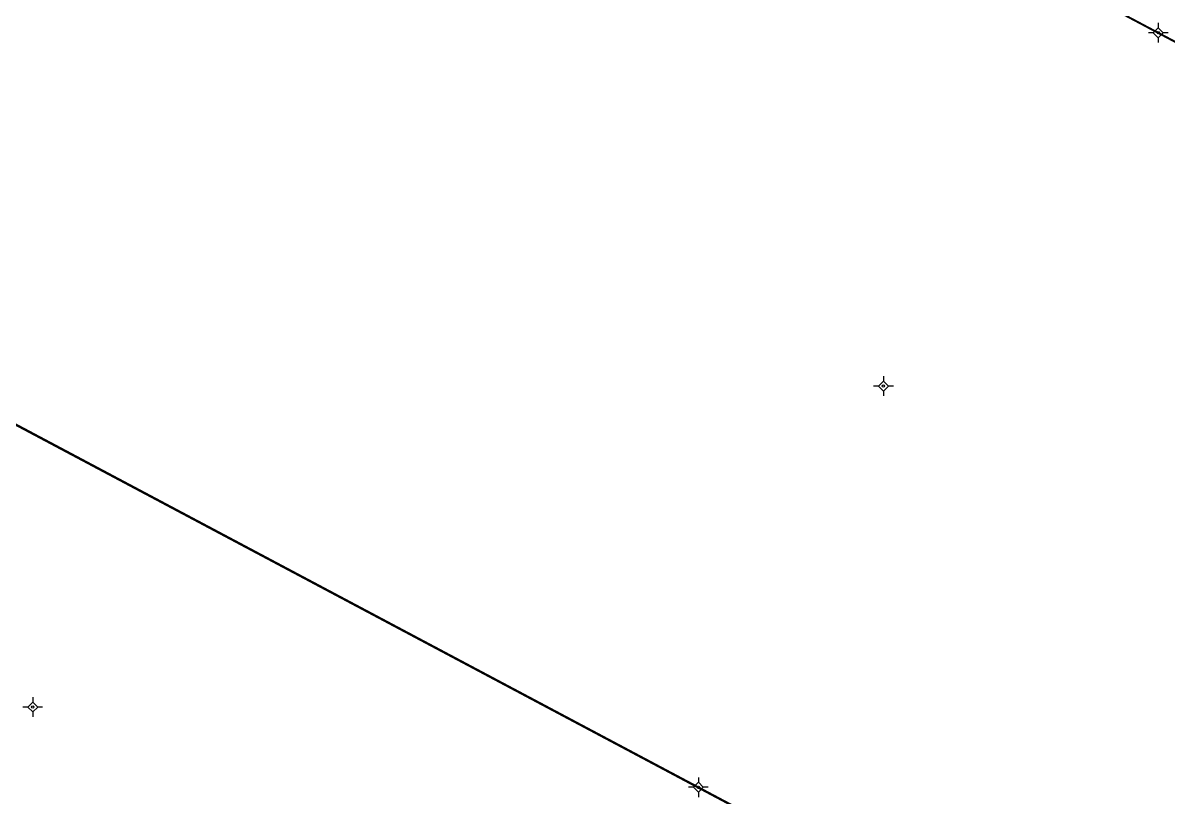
# Model space of a CAD drawing. Extents: x 549983 to 14539508, y -5593828 to 1839011.
# Drawn here: x 5213459.4 to 5213604.5, y -638973.2 to -638875.1 of the extents above; entities that cross this region are included whole.
import ezdxf

# ---------------------------------------------------------------- set-up
doc = ezdxf.new("R2010")
doc.units = 0
doc.layers.add('Level 10', color=7, linetype='Continuous')
doc.layers.add('Level 11', color=7, linetype='Continuous')

msp = doc.modelspace()

# ---------------------------------------------------------------- linework, layer by layer
at = {"layer": 'Level 10'}
for p in [(550651.11, 1838599.22), (550651.15, 1838599.36), (550563.53, 1838455.85), (550563.87, 1838455.9)]:
    msp.add_line(p, (14539507.62, -5593827.52), dxfattribs=at)
at = {"layer": 'Level 11'}
for p, q in [((5213603.29, -638875.06), (5213603.29, -638875.69)), ((5213602.67, -638876.31), (5213602.04, -638876.31)), ((5213603.29, -638875.69), (5213602.67, -638876.31)), ((5213602.67, -638876.31), (5213603.29, -638876.94)), ((5213603.92, -638876.31), (5213603.29, -638875.69)), ((5213603.29, -638876.94), (5213603.92, -638876.31)), ((5213603.29, -638876.94), (5213603.29, -638877.56)), ((5213604.54, -638876.31), (5213603.92, -638876.31)), ((5213568.47, -638920.47), (5213567.85, -638921.09)), ((5213568.47, -638919.84), (5213568.47, -638920.47)), ((5213569.1, -638921.09), (5213568.47, -638920.47)), ((5213567.85, -638921.09), (5213567.22, -638921.09)), ((5213567.85, -638921.09), (5213568.47, -638921.72)), ((5213568.47, -638921.72), (5213569.1, -638921.09)), ((5213568.47, -638921.72), (5213568.47, -638922.34)), ((5213569.72, -638921.09), (5213569.1, -638921.09)), ((5213460.65, -638961.13), (5213460.03, -638961.76)), ((5213460.65, -638960.51), (5213460.65, -638961.13)), ((5213461.28, -638961.76), (5213460.65, -638961.13)), ((5213460.03, -638961.76), (5213459.4, -638961.76)), ((5213460.03, -638961.76), (5213460.65, -638962.38)), ((5213460.65, -638962.38), (5213461.28, -638961.76)), ((5213460.65, -638962.38), (5213460.65, -638963.01)), ((5213461.9, -638961.76), (5213461.28, -638961.76)), ((5213545.01, -638971.3), (5213544.38, -638971.93)), ((5213545.01, -638970.68), (5213545.01, -638971.3)), ((5213545.63, -638971.93), (5213545.01, -638971.3)), ((5213544.38, -638971.93), (5213543.76, -638971.93)), ((5213544.38, -638971.93), (5213545.01, -638972.55)), ((5213545.01, -638972.55), (5213545.63, -638971.93)), ((5213545.01, -638972.55), (5213545.01, -638973.18)), ((5213546.26, -638971.93), (5213545.63, -638971.93))]:
    msp.add_line(p, q, dxfattribs=at)
for centre in [(5213603.29, -638876.31), (5213568.47, -638921.09), (5213460.65, -638961.76), (5213545.01, -638971.93)]:
    msp.add_circle(centre, 0.15, dxfattribs=at)

doc.saveas('drawing.dxf')
